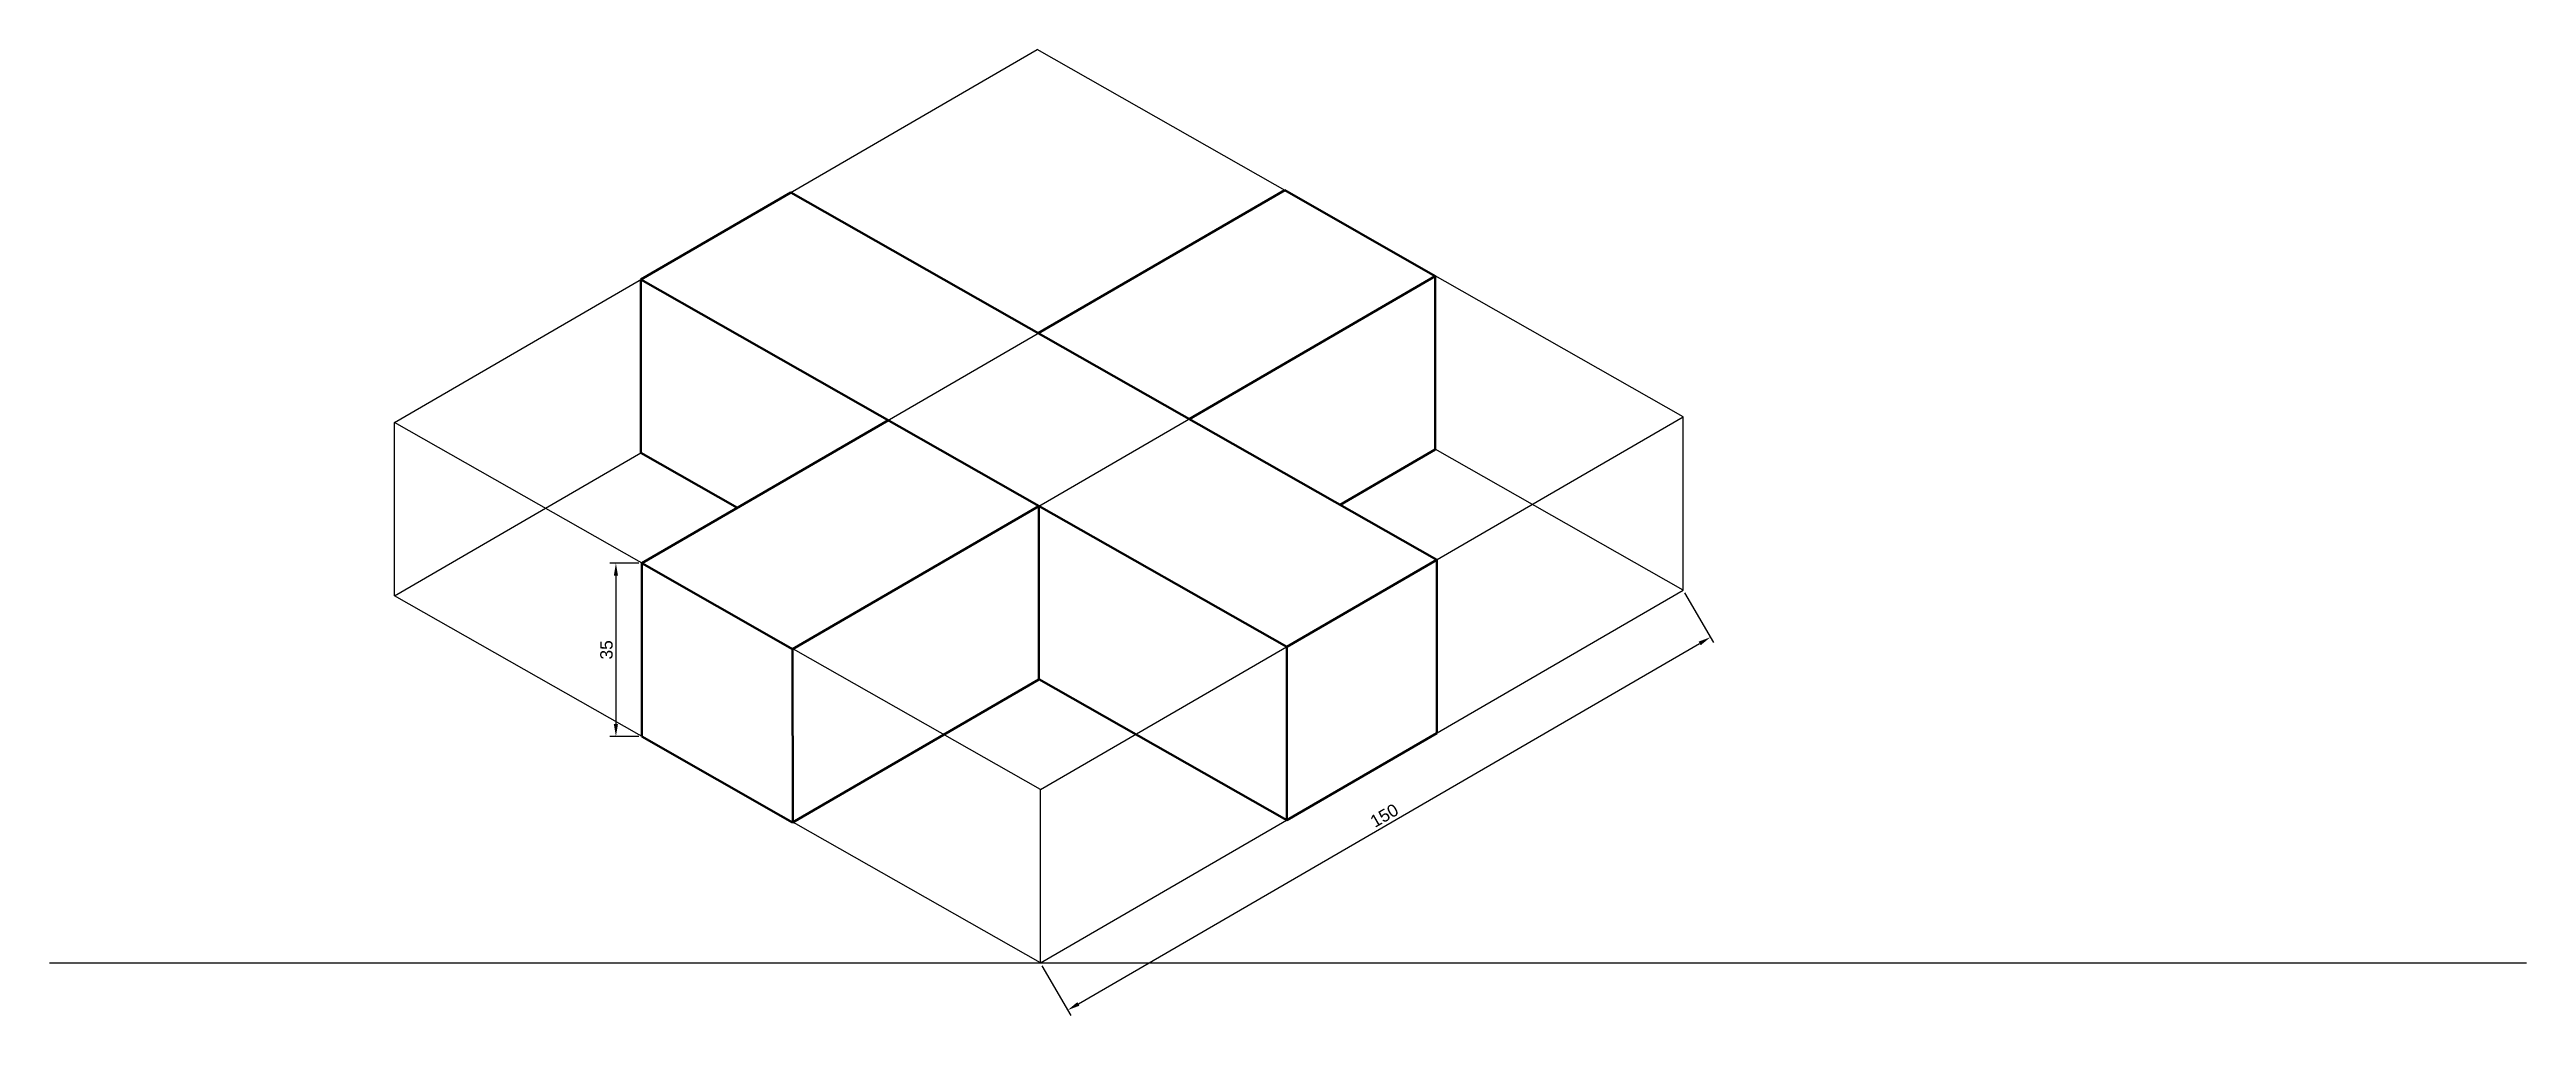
# Model space of a CAD drawing. Header units: millimetres. Extents: x 0 to 1000, y 0 to 1000.
# Drawn here: x 0 to 500, y 489 to 684 of the extents above; entities that cross this region are included whole.
import ezdxf

# ---------------------------------------------------------------- set-up
doc = ezdxf.new("R2010")
doc.units = ezdxf.units.MM
for name, color, linetype, lineweight in [('continous thick', 20, 'Continuous', 50), ('dimensions', 123, 'Continuous', 30), ('projection', 14, 'Continuous', 30), ('refrence', 7, 'Continuous', 30)]:
    doc.layers.add(name, color=color, linetype=linetype, lineweight=lineweight)
doc.styles.get("Standard").update_dxf_attribs({"font": 'arial.ttf'})
doc.dimstyles.new('ISO-25', dxfattribs={"dimtxt": 2.5, "dimasz": 2.5, "dimexe": 1.25, "dimexo": 0.625, "dimtad": 1, "dimtxsty": 'Standard', "dimcen": 2.5, "dimadec": 0, "dimazin": 0, "dimtfac": 1, "dimtmove": 0, "dimatfit": 3, "dimfxl": 1, "dimarcsym": 0})

msp = doc.modelspace()

# ---------------------------------------------------------------- blocks, each defined once
blk = doc.blocks.new('*D4')
at = {"layer": 'Defpoints', "color": 0, "transparency": 16777216}
for p in [(329.75, 575.28), (335.27, 565.77), (200.01, 500)]:
    blk.add_point(p, dxfattribs=at)
at = {"layer": 'dimensions', "color": 0, "lineweight": -2, "transparency": 16777216}
for p, q in [((330.06, 574.74), (335.89, 564.69)), ((207.69, 491.74), (333.1, 564.52)), ((200.32, 499.46), (206.15, 489.41))]:
    blk.add_line(p, q, dxfattribs=at)
at = {"layer": 'dimensions', "color": 0, "transparency": 16777216}
for points in [[(332.9, 564.88), (333.31, 564.15), (335.27, 565.77)], [(207.48, 492.1), (207.9, 491.38), (205.53, 490.49)]]:
    blk.add_solid(points, dxfattribs=at)
at = {"layer": 'dimensions', "color": 0, "transparency": 16777216, "insert": (269.44, 529.77), "char_height": 2.5, "attachment_point": 5, "rotation": 30.1246}
blk.add_mtext('150', dxfattribs=at)
blk = doc.blocks.new('*D5')
at = {"layer": 'Defpoints', "color": 0, "transparency": 16777216}
for p in [(119.59, 580.72), (114.33, 545.72), (119.59, 545.72)]:
    blk.add_point(p, dxfattribs=at)
at = {"layer": 'dimensions', "color": 0, "lineweight": -2, "transparency": 16777216}
for p, q in [((118.97, 580.72), (113.08, 580.72)), ((114.33, 578.22), (114.33, 548.22)), ((118.97, 545.72), (113.08, 545.72))]:
    blk.add_line(p, q, dxfattribs=at)
at = {"layer": 'dimensions', "color": 0, "transparency": 16777216}
for points in [[(113.91, 578.22), (114.75, 578.22), (114.33, 580.72)], [(113.91, 548.22), (114.74, 548.22), (114.33, 545.72)]]:
    blk.add_solid(points, dxfattribs=at)
at = {"layer": 'dimensions', "color": 0, "transparency": 16777216, "insert": (112.43, 563.22), "char_height": 2.5, "attachment_point": 5, "rotation": 89.9994}
blk.add_mtext('35', dxfattribs=at)

# ---------------------------------------------------------------- dimensions: what is measured, and where the dimension line sits
at = {"layer": 'dimensions'}
for p1, p2, distance, picture, middle in [((119.595, 580.718), (119.595, 545.718), -5.266, '*D5', (112.426, 563.218)), ((200.006, 500), (329.747, 575.282), -10.998, '*D4', (269.442, 529.773))]:
    dim = msp.add_aligned_dim(p1=p1, p2=p2, distance=distance, dimstyle='ISO-25', dxfattribs=at)
    dim.commit()
    dim.dimension.update_dxf_attribs({"geometry": picture, "text_midpoint": middle})

# ---------------------------------------------------------------- linework, layer by layer
at = {"layer": 'continous thick'}
for p, q in [((149.615, 655.562), (119.343, 637.996)), ((280.013, 581.424), (149.615, 655.562)), ((199.601, 627.142), (249.335, 656)), ((249.335, 656), (279.727, 638.643)), ((119.343, 637.996), (199.789, 592.258)), ((119.343, 637.996), (119.343, 602.996)), ((279.727, 638.643), (230.062, 609.824)), ((279.727, 638.643), (279.727, 603.643)), ((119.595, 580.718), (169.329, 609.577)), ((119.343, 602.996), (138.862, 591.898)), ((279.727, 603.643), (260.528, 592.502)), ((149.987, 563.36), (199.721, 592.219)), ((199.721, 592.219), (199.721, 557.297)), ((199.789, 592.258), (249.74, 563.858)), ((119.595, 545.718), (119.595, 580.718)), ((119.595, 580.718), (149.987, 563.36)), ((249.74, 563.858), (280.013, 581.424)), ((280.013, 581.424), (280.013, 546.424)), ((150.055, 528.4), (149.987, 563.36)), ((249.74, 528.858), (249.74, 563.858)), ((149.987, 528.36), (199.721, 557.219)), ((199.721, 557.297), (249.74, 528.858)), ((149.987, 528.36), (119.595, 545.718)), ((280.013, 546.424), (249.74, 528.858))]:
    msp.add_line(p, q, dxfattribs=at)
at = {"layer": 'projection'}
for p, q in [((69.609, 609.138), (199.349, 684.42)), ((329.747, 610.282), (199.349, 684.42)), ((119.595, 580.718), (249.335, 656)), ((149.987, 563.36), (279.727, 638.643)), ((200.006, 535), (329.747, 610.282)), ((329.747, 575.282), (329.747, 610.282)), ((200.006, 535), (69.609, 609.138)), ((69.609, 574.138), (119.343, 602.996)), ((329.747, 575.282), (279.727, 603.721)), ((200.006, 500), (329.747, 575.282)), ((200.006, 500), (69.609, 574.138)), ((200.006, 500), (200.006, 535))]:
    msp.add_line(p, q, dxfattribs=at)
at = {"layer": 'refrence'}
for p, q in [((280.013, 581.424), (149.615, 655.562)), ((249.74, 563.858), (119.343, 637.996)), ((119.343, 602.996), (119.343, 637.996)), ((279.727, 603.643), (279.727, 638.643)), ((69.609, 574.138), (69.609, 609.138)), ((138.862, 591.898), (119.343, 602.996)), ((260.528, 592.502), (279.727, 603.643)), ((199.721, 557.219), (199.721, 592.219)), ((119.595, 545.718), (119.595, 580.718)), ((280.013, 546.424), (280.013, 581.424)), ((149.987, 528.36), (149.987, 563.36)), ((249.74, 528.858), (249.74, 563.858)), ((149.987, 528.36), (199.721, 557.219)), ((249.74, 528.858), (199.721, 557.297)), ((0, 500), (500, 500))]:
    msp.add_line(p, q, dxfattribs=at)

msp.set_redraw_order([(e.dxf.handle, doc.entitydb.next_handle()) for e in msp.query("TEXT MTEXT ATTDEF DIMENSION ARC_DIMENSION")])  # texts and dimensions are drawn at this point

doc.saveas('drawing.dxf')
